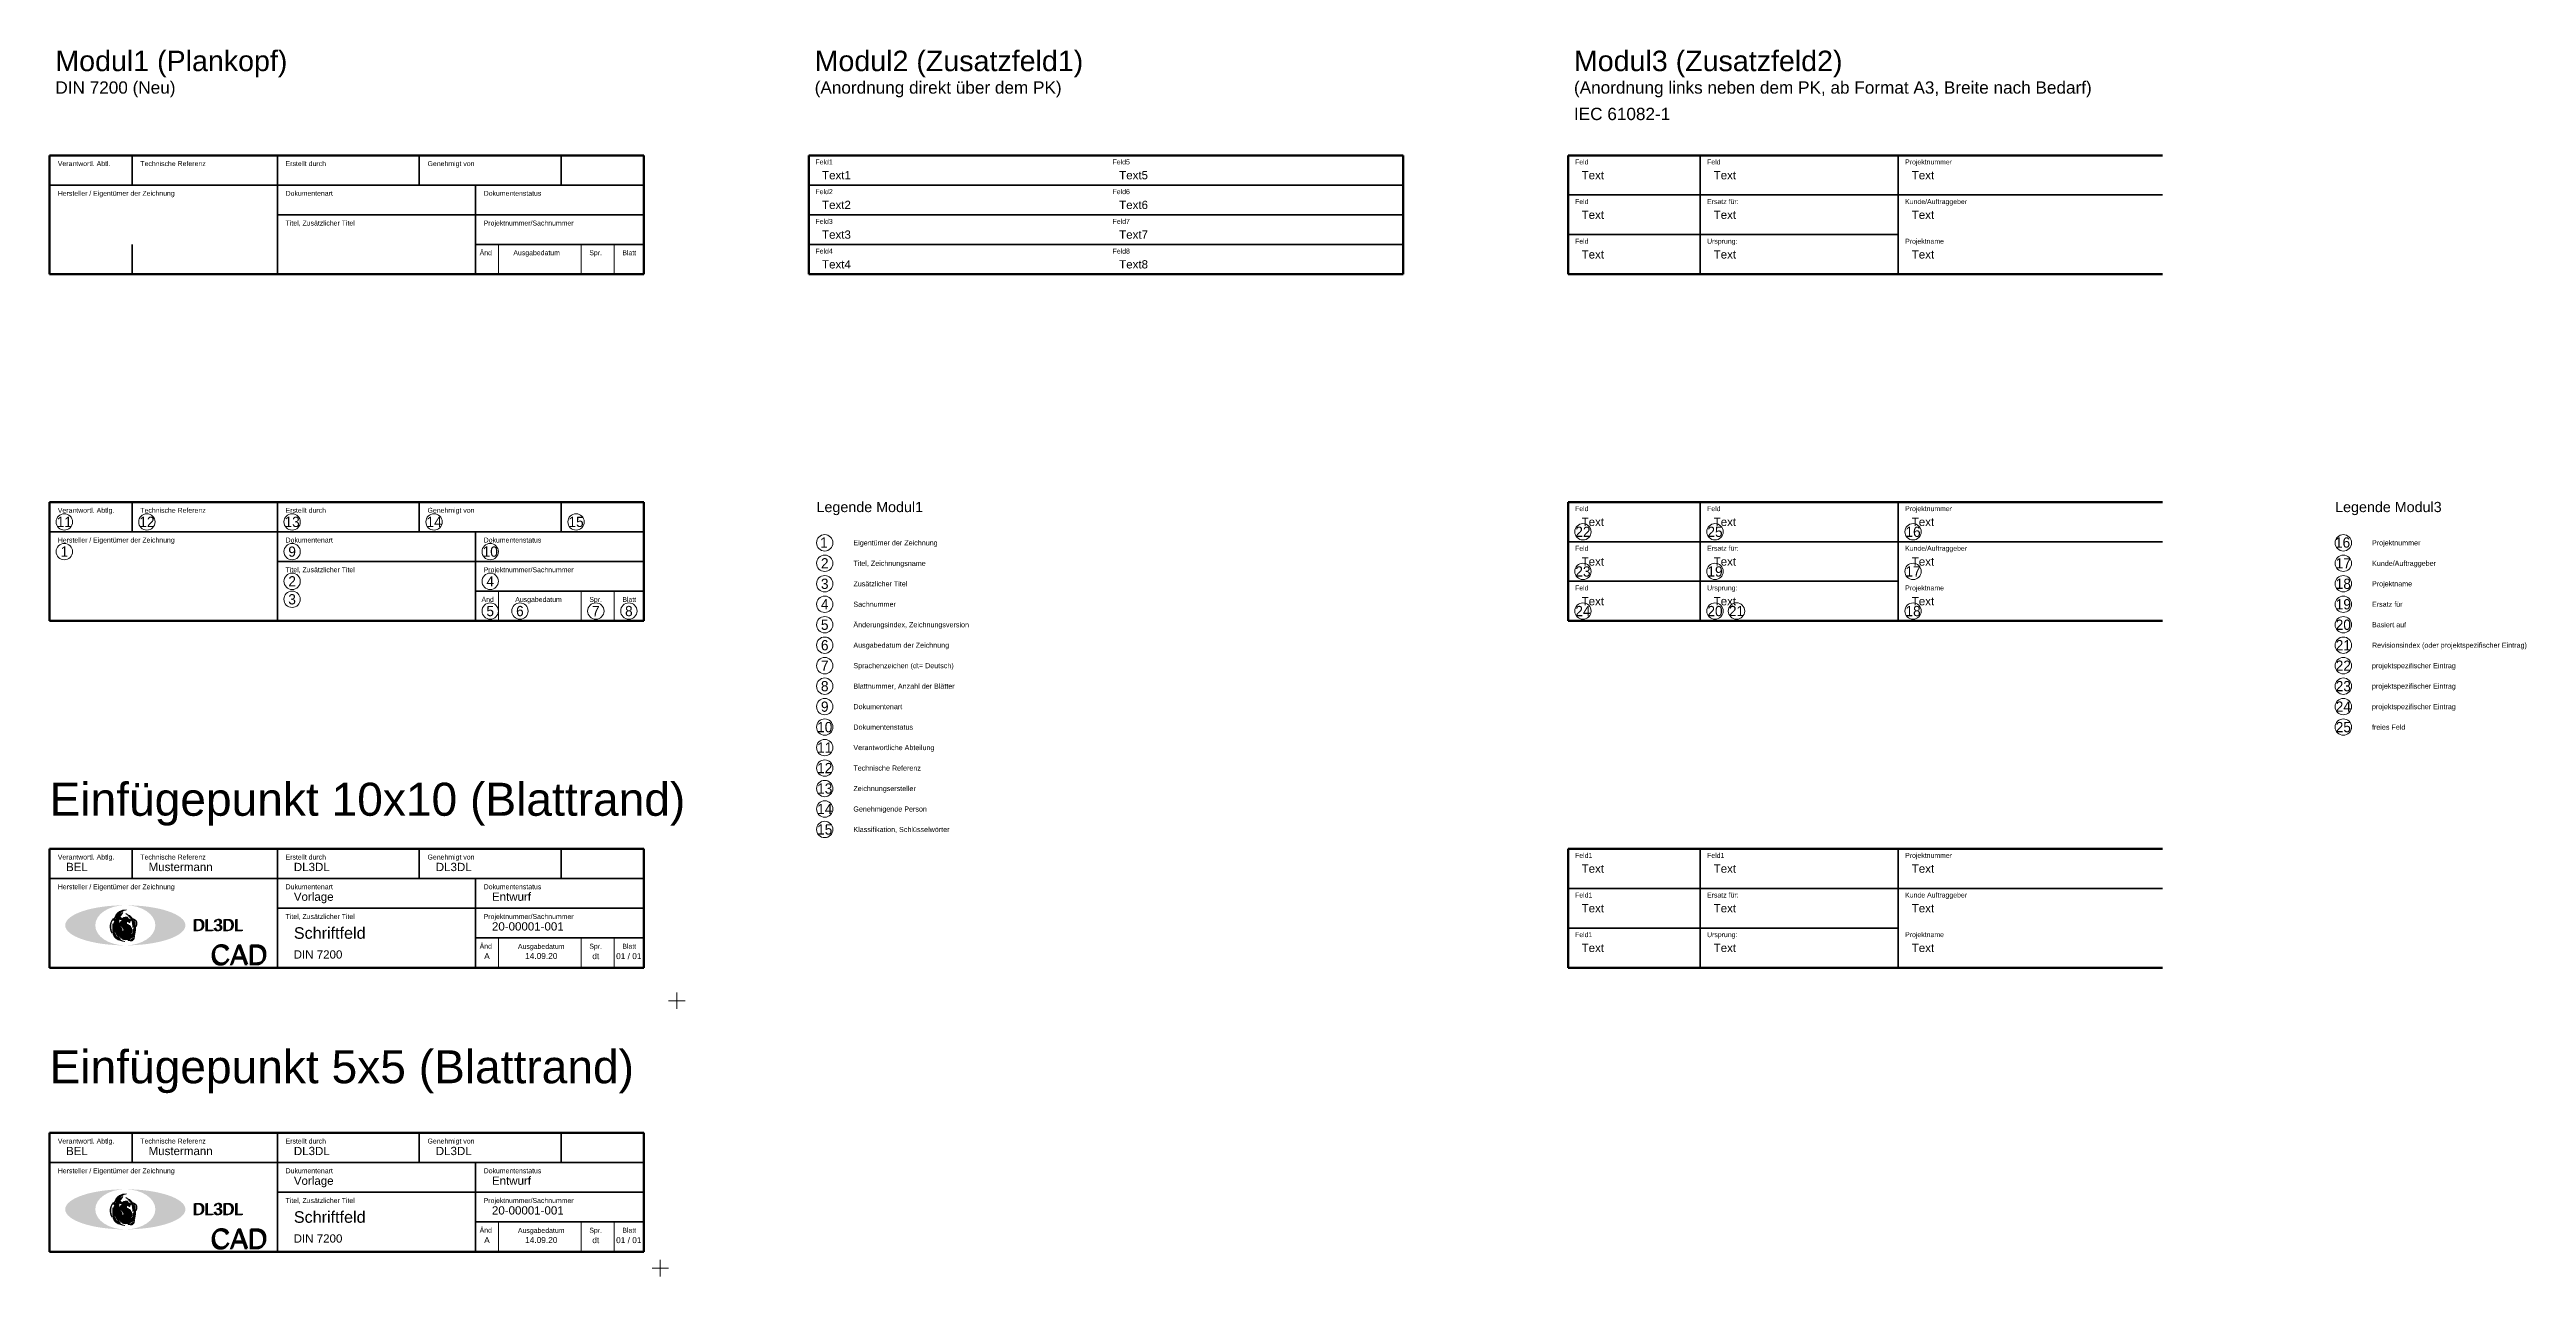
# Model space of a CAD drawing. Header units: millimetres. Extents: x 633 to 4785, y -1154 to 2521.
# Drawn here: x 2337 to 3087, y -624 to -252 of the extents above; entities that cross this region are included whole.
import ezdxf
from ezdxf.enums import TextEntityAlignment as Align

# ---------------------------------------------------------------- set-up
doc = ezdxf.new("R2010")
doc.units = ezdxf.units.MM
doc.header["$LTSCALE"] = 5
doc.linetypes.add('AUSGEZOGEN', pattern=[0])
for name, color, linetype, lineweight, true_color in [('_Einfügepunkt', 1, 'Continuous', 5, 0xff0000), ('_Legende', 7, 'Continuous', 5, 0x000000), ('_PK_0.18mm', 4, 'Continuous', 18, 0x00ffff), ('_PK_0.35mm', 4, 'Continuous', 35, 0x00ffff), ('_PK_0.70mm', 30, 'Continuous', 70, 0xff7f00), ('_PK_Text_ausgefüllt', 3, 'Continuous', 5, 0x00ff00), ('_PK_Text_Vorgabe', 1, 'Continuous', 5, 0xff0000), ('Nr_Kreis', 1, 'Continuous', 5, 0xff0000), ('pfoenix', 5, 'Continuous', 5, 0x0000ff)]:
    doc.layers.add(name, color=color, linetype=linetype, lineweight=lineweight, true_color=true_color)
for name, color, linetype, true_color in [('Logo', 5, 'Continuous', 0x0000ff), ('Logo Text', 1, 'Continuous', 0xff0000), ('Logo_a', 1, 'Continuous', 0xff0000), ('Logo_b', 30, 'Continuous', 0xff7f00), ('Logo_c', 12, 'Continuous', 0xaa0000)]:
    doc.layers.add(name, color=color, linetype=linetype, true_color=true_color)
doc.styles.add('textstyle1000', font='')
doc.styles.add('textstyle1009', font='')
doc.styles.add('textstyle1010', font='')
doc.styles.add('textstyle1013', font='')
doc.styles.add('textstyle1014', font='')
doc.styles.add('textstyle1023', font='')
doc.styles.add('textstyle1024', font='')
doc.styles.add('textstyle1033', font='')
doc.styles.add('textstyle1034', font='')
doc.styles.add('textstyle1036', font='')
doc.styles.add('textstyle1037', font='')
doc.styles.add('textstyle1046', font='')
doc.styles.add('textstyle1047', font='')
doc.styles.add('textstyle1056', font='')
doc.styles.add('textstyle1057', font='')
doc.styles.add('textstyle1066', font='')
doc.styles.add('textstyle1067', font='')
doc.styles.add('textstyle1076', font='')
doc.styles.add('textstyle1077', font='')
doc.styles.add('textstyle1086', font='')
doc.styles.add('textstyle1087', font='')
doc.styles.add('textstyle1096', font='')
doc.styles.add('textstyle1097', font='')
doc.styles.add('textstyle1098', font='')
doc.styles.add('textstyle1099', font='')
doc.styles.add('textstyle164', font='')
doc.styles.add('textstyle165', font='')
doc.styles.add('textstyle166', font='')
doc.styles.add('textstyle167', font='')
doc.styles.add('textstyle168', font='')
doc.styles.add('textstyle169', font='')
doc.styles.add('textstyle170', font='')
doc.styles.add('textstyle171', font='')
doc.styles.add('textstyle172', font='')
doc.styles.add('textstyle1723', font='')
doc.styles.add('textstyle1724', font='')
doc.styles.add('textstyle1725', font='')
doc.styles.add('textstyle1726', font='')
doc.styles.add('textstyle1727', font='')
doc.styles.add('textstyle1728', font='')
doc.styles.add('textstyle1729', font='')
doc.styles.add('textstyle173', font='')
doc.styles.add('textstyle1730', font='')
doc.styles.add('textstyle1731', font='')
doc.styles.add('textstyle1732', font='')
doc.styles.add('textstyle1733', font='')
doc.styles.add('textstyle1734', font='')
doc.styles.add('textstyle1735', font='')
doc.styles.add('textstyle1736', font='')
doc.styles.add('textstyle1737', font='')
doc.styles.add('textstyle1738', font='')
doc.styles.add('textstyle1739', font='')
doc.styles.add('textstyle174', font='')
doc.styles.add('textstyle1740', font='')
doc.styles.add('textstyle1741', font='')
doc.styles.add('textstyle1742', font='')
doc.styles.add('textstyle1743', font='')
doc.styles.add('textstyle1744', font='')
doc.styles.add('textstyle1745', font='')
doc.styles.add('textstyle1746', font='')
doc.styles.add('textstyle1747', font='')
doc.styles.add('textstyle1748', font='')
doc.styles.add('textstyle1749', font='')
doc.styles.add('textstyle175', font='')
doc.styles.add('textstyle1750', font='')
doc.styles.add('textstyle1751', font='')
doc.styles.add('textstyle1752', font='')
doc.styles.add('textstyle1753', font='')
doc.styles.add('textstyle1754', font='')
doc.styles.add('textstyle1755', font='')
doc.styles.add('textstyle1756', font='')
doc.styles.add('textstyle1757', font='')
doc.styles.add('textstyle1758', font='')
doc.styles.add('textstyle1759', font='')
doc.styles.add('textstyle176', font='')
doc.styles.add('textstyle1760', font='')
doc.styles.add('textstyle1761', font='')
doc.styles.add('textstyle1762', font='')
doc.styles.add('textstyle1763', font='')
doc.styles.add('textstyle1764', font='')
doc.styles.add('textstyle1765', font='')
doc.styles.add('textstyle1766', font='')
doc.styles.add('textstyle1767', font='')
doc.styles.add('textstyle1768', font='')
doc.styles.add('textstyle177', font='')
doc.styles.add('textstyle178', font='')
doc.styles.add('textstyle179', font='')
doc.styles.add('textstyle180', font='')
doc.styles.add('textstyle181', font='')
doc.styles.add('textstyle182', font='')
doc.styles.add('textstyle183', font='')
doc.styles.add('textstyle184', font='')
doc.styles.add('textstyle185', font='')
doc.styles.add('textstyle186', font='')
doc.styles.add('textstyle187', font='')
doc.styles.add('textstyle188', font='')
doc.styles.add('textstyle189', font='')
doc.styles.add('textstyle190', font='')
doc.styles.add('textstyle191', font='')
doc.styles.add('textstyle192', font='')
doc.styles.add('textstyle193', font='')
doc.styles.add('textstyle200', font='')
doc.styles.add('textstyle201', font='')
doc.styles.add('textstyle202', font='')
doc.styles.add('textstyle203', font='')
doc.styles.add('textstyle204', font='')
doc.styles.add('textstyle205', font='')
doc.styles.add('textstyle206', font='')
doc.styles.add('textstyle207', font='')
doc.styles.add('textstyle208', font='')
doc.styles.add('textstyle209', font='')
doc.styles.add('textstyle210', font='')
doc.styles.add('textstyle211', font='')
doc.styles.add('textstyle657', font='')
doc.styles.add('textstyle658', font='')
doc.styles.add('textstyle667', font='')
doc.styles.add('textstyle668', font='')
doc.styles.add('textstyle669', font='')
doc.styles.add('textstyle670', font='')
doc.styles.add('textstyle671', font='')
doc.styles.add('textstyle672', font='')
doc.styles.add('textstyle673', font='')
doc.styles.add('textstyle674', font='')
doc.styles.add('textstyle675', font='')
doc.styles.add('textstyle676', font='')
doc.styles.add('textstyle677', font='')
doc.styles.add('textstyle678', font='')
doc.styles.add('textstyle679', font='')
doc.styles.add('textstyle680', font='')
doc.styles.add('textstyle681', font='')
doc.styles.add('textstyle682', font='')
doc.styles.add('textstyle683', font='')
doc.styles.add('textstyle684', font='')
doc.styles.add('textstyle685', font='')
doc.styles.add('textstyle686', font='')
doc.styles.add('textstyle687', font='')
doc.styles.add('textstyle691', font='')
doc.styles.add('textstyle693', font='')
doc.styles.add('textstyle699', font='')
doc.styles.add('textstyle700', font='')
doc.styles.add('textstyle701', font='')
doc.styles.add('textstyle702', font='')
doc.styles.add('textstyle703', font='')
doc.styles.add('textstyle704', font='')
doc.styles.add('textstyle705', font='')
doc.styles.add('textstyle706', font='')
doc.styles.add('textstyle707', font='')
doc.styles.add('textstyle708', font='')
doc.styles.add('textstyle709', font='')
doc.styles.add('textstyle710', font='')
doc.styles.add('textstyle711', font='')
doc.styles.add('textstyle712', font='')
doc.styles.add('textstyle713', font='')
doc.styles.add('textstyle714', font='')
doc.styles.add('textstyle715', font='')
doc.styles.add('textstyle716', font='')
doc.styles.add('textstyle717', font='')
doc.styles.add('textstyle718', font='')
doc.styles.add('textstyle719', font='')
doc.styles.add('textstyle720', font='')
doc.styles.add('textstyle721', font='')
doc.styles.add('textstyle722', font='')
doc.styles.add('textstyle723', font='')
doc.styles.add('textstyle771', font='')
doc.styles.add('textstyle772', font='')
doc.styles.add('textstyle773', font='')
doc.styles.add('textstyle774', font='')
doc.styles.add('textstyle783', font='')
doc.styles.add('textstyle784', font='')
doc.styles.add('textstyle785', font='')
doc.styles.add('textstyle786', font='')
doc.styles.add('textstyle793', font='')
doc.styles.add('textstyle794', font='')
doc.styles.add('textstyle795', font='')
doc.styles.add('textstyle796', font='')
doc.styles.add('textstyle805', font='')
doc.styles.add('textstyle806', font='')
doc.styles.add('textstyle807', font='')
doc.styles.add('textstyle808', font='')
doc.styles.add('textstyle817', font='')
doc.styles.add('textstyle818', font='')
doc.styles.add('textstyle819', font='')
doc.styles.add('textstyle828', font='')
doc.styles.add('textstyle829', font='')
doc.styles.add('textstyle830', font='')
doc.styles.add('textstyle831', font='')
doc.styles.add('textstyle832', font='')
doc.styles.add('textstyle841', font='')
doc.styles.add('textstyle842', font='')
doc.styles.add('textstyle843', font='')
doc.styles.add('textstyle844', font='')
doc.styles.add('textstyle849', font='')
doc.styles.add('textstyle850', font='')
doc.styles.add('textstyle851', font='')
doc.styles.add('textstyle852', font='')
doc.styles.add('textstyle861', font='')
doc.styles.add('textstyle862', font='')
doc.styles.add('textstyle863', font='')
doc.styles.add('textstyle864', font='')
doc.styles.add('textstyle873', font='')
doc.styles.add('textstyle874', font='')
doc.styles.add('textstyle875', font='')
doc.styles.add('textstyle876', font='')
doc.styles.add('textstyle891', font='')
doc.styles.add('textstyle892', font='')
doc.styles.add('textstyle901', font='')
doc.styles.add('textstyle902', font='')
doc.styles.add('textstyle911', font='')
doc.styles.add('textstyle912', font='')
doc.styles.add('textstyle921', font='')
doc.styles.add('textstyle922', font='')
doc.styles.add('textstyle931', font='')
doc.styles.add('textstyle932', font='')
doc.styles.add('textstyle941', font='')
doc.styles.add('textstyle942', font='')
doc.styles.add('textstyle943', font='')
doc.styles.add('textstyle944', font='')
doc.styles.add('textstyle945', font='')
doc.styles.add('textstyle946', font='')
doc.styles.add('textstyle947', font='')
doc.styles.add('textstyle948', font='')
doc.styles.add('textstyle955', font='')
doc.styles.add('textstyle956', font='')
doc.styles.add('textstyle957', font='')
doc.styles.add('textstyle958', font='')
doc.styles.add('textstyle959', font='')
doc.styles.add('textstyle960', font='')
doc.styles.add('textstyle961', font='')
doc.styles.add('textstyle962', font='')
doc.styles.add('textstyle963', font='')
doc.styles.add('textstyle964', font='')
doc.styles.add('textstyle965', font='')
doc.styles.add('textstyle966', font='')
doc.styles.add('textstyle975', font='')
doc.styles.add('textstyle976', font='')
doc.styles.add('textstyle977', font='')
doc.styles.add('textstyle978', font='')
doc.styles.add('textstyle979', font='')
doc.styles.add('textstyle988', font='')
doc.styles.add('textstyle989', font='')
doc.styles.add('textstyle990', font='')
doc.styles.add('textstyle999', font='')
doc.styles.get('textstyle1000').set_extended_font_data('Arial')
doc.styles.get('textstyle1009').set_extended_font_data('Arial')
doc.styles.get('textstyle1010').set_extended_font_data('Arial')
doc.styles.get('textstyle1013').set_extended_font_data('URW Chancery L')
doc.styles.get('textstyle1014').set_extended_font_data('URW Chancery L')
doc.styles.get('textstyle1023').set_extended_font_data('URW Chancery L')
doc.styles.get('textstyle1024').set_extended_font_data('URW Chancery L')
doc.styles.get('textstyle1033').set_extended_font_data('URW Chancery L')
doc.styles.get('textstyle1034').set_extended_font_data('URW Chancery L')
doc.styles.get('textstyle1036').set_extended_font_data('Arial')
doc.styles.get('textstyle1037').set_extended_font_data('Arial')
doc.styles.get('textstyle1046').set_extended_font_data('Arial')
doc.styles.get('textstyle1047').set_extended_font_data('Arial')
doc.styles.get('textstyle1056').set_extended_font_data('Arial')
doc.styles.get('textstyle1057').set_extended_font_data('Arial')
doc.styles.get('textstyle1066').set_extended_font_data('Arial')
doc.styles.get('textstyle1067').set_extended_font_data('Arial')
doc.styles.get('textstyle1076').set_extended_font_data('Arial')
doc.styles.get('textstyle1077').set_extended_font_data('Arial')
doc.styles.get('textstyle1086').set_extended_font_data('Arial')
doc.styles.get('textstyle1087').set_extended_font_data('Arial')
doc.styles.get('textstyle1096').set_extended_font_data('Arial')
doc.styles.get('textstyle1097').set_extended_font_data('Arial')
doc.styles.get('textstyle1098').set_extended_font_data('Arial')
doc.styles.get('textstyle1099').set_extended_font_data('Arial')
doc.styles.get('textstyle164').set_extended_font_data('Arial')
doc.styles.get('textstyle165').set_extended_font_data('Arial')
doc.styles.get('textstyle166').set_extended_font_data('Arial')
doc.styles.get('textstyle167').set_extended_font_data('Arial')
doc.styles.get('textstyle168').set_extended_font_data('Arial')
doc.styles.get('textstyle169').set_extended_font_data('Arial')
doc.styles.get('textstyle170').set_extended_font_data('Arial')
doc.styles.get('textstyle171').set_extended_font_data('Arial')
doc.styles.get('textstyle172').set_extended_font_data('Arial')
doc.styles.get('textstyle1723').set_extended_font_data('TGL 31034-1')
doc.styles.get('textstyle1724').set_extended_font_data('TGL 31034-1')
doc.styles.get('textstyle1725').set_extended_font_data('TGL 31034-1')
doc.styles.get('textstyle1726').set_extended_font_data('TGL 31034-1')
doc.styles.get('textstyle1727').set_extended_font_data('TGL 31034-1')
doc.styles.get('textstyle1728').set_extended_font_data('TGL 31034-1')
doc.styles.get('textstyle1729').set_extended_font_data('TGL 31034-1')
doc.styles.get('textstyle173').set_extended_font_data('Arial')
doc.styles.get('textstyle1730').set_extended_font_data('TGL 31034-1')
doc.styles.get('textstyle1731').set_extended_font_data('TGL 31034-1')
doc.styles.get('textstyle1732').set_extended_font_data('Arial')
doc.styles.get('textstyle1733').set_extended_font_data('Arial')
doc.styles.get('textstyle1734').set_extended_font_data('Arial')
doc.styles.get('textstyle1735').set_extended_font_data('Arial')
doc.styles.get('textstyle1736').set_extended_font_data('TGL 31034-1')
doc.styles.get('textstyle1737').set_extended_font_data('TGL 31034-1')
doc.styles.get('textstyle1738').set_extended_font_data('Arial')
doc.styles.get('textstyle1739').set_extended_font_data('TGL 31034-1')
doc.styles.get('textstyle174').set_extended_font_data('Arial')
doc.styles.get('textstyle1740').set_extended_font_data('TGL 31034-1')
doc.styles.get('textstyle1741').set_extended_font_data('TGL 31034-1')
doc.styles.get('textstyle1742').set_extended_font_data('TGL 31034-1')
doc.styles.get('textstyle1743').set_extended_font_data('TGL 31034-1')
doc.styles.get('textstyle1744').set_extended_font_data('Arial')
doc.styles.get('textstyle1745').set_extended_font_data('Arial')
doc.styles.get('textstyle1746').set_extended_font_data('Arial')
doc.styles.get('textstyle1747').set_extended_font_data('Arial')
doc.styles.get('textstyle1748').set_extended_font_data('Arial')
doc.styles.get('textstyle1749').set_extended_font_data('Arial')
doc.styles.get('textstyle175').set_extended_font_data('Arial')
doc.styles.get('textstyle1750').set_extended_font_data('Arial')
doc.styles.get('textstyle1751').set_extended_font_data('Arial')
doc.styles.get('textstyle1752').set_extended_font_data('Arial')
doc.styles.get('textstyle1753').set_extended_font_data('Arial')
doc.styles.get('textstyle1754').set_extended_font_data('Arial')
doc.styles.get('textstyle1755').set_extended_font_data('Arial')
doc.styles.get('textstyle1756').set_extended_font_data('Arial')
doc.styles.get('textstyle1757').set_extended_font_data('Arial')
doc.styles.get('textstyle1758').set_extended_font_data('Arial')
doc.styles.get('textstyle1759').set_extended_font_data('Arial')
doc.styles.get('textstyle176').set_extended_font_data('Arial')
doc.styles.get('textstyle1760').set_extended_font_data('Arial')
doc.styles.get('textstyle1761').set_extended_font_data('Arial')
doc.styles.get('textstyle1762').set_extended_font_data('Arial')
doc.styles.get('textstyle1763').set_extended_font_data('Arial')
doc.styles.get('textstyle1764').set_extended_font_data('Arial')
doc.styles.get('textstyle1765').set_extended_font_data('Arial')
doc.styles.get('textstyle1766').set_extended_font_data('Arial')
doc.styles.get('textstyle1767').set_extended_font_data('Arial')
doc.styles.get('textstyle1768').set_extended_font_data('Arial')
doc.styles.get('textstyle177').set_extended_font_data('Arial')
doc.styles.get('textstyle178').set_extended_font_data('Arial')
doc.styles.get('textstyle179').set_extended_font_data('Arial')
doc.styles.get('textstyle180').set_extended_font_data('Arial')
doc.styles.get('textstyle181').set_extended_font_data('Arial')
doc.styles.get('textstyle182').set_extended_font_data('Arial')
doc.styles.get('textstyle183').set_extended_font_data('Arial')
doc.styles.get('textstyle184').set_extended_font_data('Arial')
doc.styles.get('textstyle185').set_extended_font_data('Arial')
doc.styles.get('textstyle186').set_extended_font_data('Arial')
doc.styles.get('textstyle187').set_extended_font_data('Arial')
doc.styles.get('textstyle188').set_extended_font_data('Arial')
doc.styles.get('textstyle189').set_extended_font_data('Arial')
doc.styles.get('textstyle190').set_extended_font_data('TGL 31034-1')
doc.styles.get('textstyle191').set_extended_font_data('TGL 31034-1')
doc.styles.get('textstyle192').set_extended_font_data('TGL 31034-1')
doc.styles.get('textstyle193').set_extended_font_data('TGL 31034-1')
doc.styles.get('textstyle200').set_extended_font_data('Arial')
doc.styles.get('textstyle201').set_extended_font_data('Arial')
doc.styles.get('textstyle202').set_extended_font_data('Arial')
doc.styles.get('textstyle203').set_extended_font_data('Arial')
doc.styles.get('textstyle204').set_extended_font_data('Arial')
doc.styles.get('textstyle205').set_extended_font_data('Arial')
doc.styles.get('textstyle206').set_extended_font_data('Arial')
doc.styles.get('textstyle207').set_extended_font_data('Arial')
doc.styles.get('textstyle208').set_extended_font_data('Arial')
doc.styles.get('textstyle209').set_extended_font_data('Arial')
doc.styles.get('textstyle210').set_extended_font_data('Arial')
doc.styles.get('textstyle211').set_extended_font_data('Arial')
doc.styles.get('textstyle657').set_extended_font_data('URW Chancery L')
doc.styles.get('textstyle658').set_extended_font_data('URW Chancery L')
doc.styles.get('textstyle667').set_extended_font_data('TGL 31034-1')
doc.styles.get('textstyle668').set_extended_font_data('TGL 31034-1')
doc.styles.get('textstyle669').set_extended_font_data('TGL 31034-1')
doc.styles.get('textstyle670').set_extended_font_data('TGL 31034-1')
doc.styles.get('textstyle671').set_extended_font_data('TGL 31034-1')
doc.styles.get('textstyle672').set_extended_font_data('TGL 31034-1')
doc.styles.get('textstyle673').set_extended_font_data('Arial')
doc.styles.get('textstyle674').set_extended_font_data('Arial')
doc.styles.get('textstyle675').set_extended_font_data('Arial')
doc.styles.get('textstyle676').set_extended_font_data('Arial')
doc.styles.get('textstyle677').set_extended_font_data('Arial')
doc.styles.get('textstyle678').set_extended_font_data('Arial')
doc.styles.get('textstyle679').set_extended_font_data('Arial')
doc.styles.get('textstyle680').set_extended_font_data('Arial')
doc.styles.get('textstyle681').set_extended_font_data('Arial')
doc.styles.get('textstyle682').set_extended_font_data('Arial')
doc.styles.get('textstyle683').set_extended_font_data('Arial')
doc.styles.get('textstyle684').set_extended_font_data('Arial')
doc.styles.get('textstyle685').set_extended_font_data('Arial')
doc.styles.get('textstyle686').set_extended_font_data('Arial')
doc.styles.get('textstyle687').set_extended_font_data('Arial')
doc.styles.get('textstyle691').set_extended_font_data('Arial')
doc.styles.get('textstyle693').set_extended_font_data('Arial')
doc.styles.get('textstyle699').set_extended_font_data('Arial')
doc.styles.get('textstyle700').set_extended_font_data('TGL 31034-1')
doc.styles.get('textstyle701').set_extended_font_data('TGL 31034-1')
doc.styles.get('textstyle702').set_extended_font_data('TGL 31034-1')
doc.styles.get('textstyle703').set_extended_font_data('TGL 31034-1')
doc.styles.get('textstyle704').set_extended_font_data('TGL 31034-1')
doc.styles.get('textstyle705').set_extended_font_data('TGL 31034-1')
doc.styles.get('textstyle706').set_extended_font_data('TGL 31034-1')
doc.styles.get('textstyle707').set_extended_font_data('TGL 31034-1')
doc.styles.get('textstyle708').set_extended_font_data('TGL 31034-1')
doc.styles.get('textstyle709').set_extended_font_data('TGL 31034-1')
doc.styles.get('textstyle710').set_extended_font_data('TGL 31034-1')
doc.styles.get('textstyle711').set_extended_font_data('TGL 31034-1')
doc.styles.get('textstyle712').set_extended_font_data('TGL 31034-1')
doc.styles.get('textstyle713').set_extended_font_data('TGL 31034-1')
doc.styles.get('textstyle714').set_extended_font_data('TGL 31034-1')
doc.styles.get('textstyle715').set_extended_font_data('TGL 31034-1')
doc.styles.get('textstyle716').set_extended_font_data('TGL 31034-1')
doc.styles.get('textstyle717').set_extended_font_data('TGL 31034-1')
doc.styles.get('textstyle718').set_extended_font_data('TGL 31034-1')
doc.styles.get('textstyle719').set_extended_font_data('TGL 31034-1')
doc.styles.get('textstyle720').set_extended_font_data('TGL 31034-1')
doc.styles.get('textstyle721').set_extended_font_data('TGL 31034-1')
doc.styles.get('textstyle722').set_extended_font_data('TGL 31034-1')
doc.styles.get('textstyle723').set_extended_font_data('TGL 31034-1')
doc.styles.get('textstyle771').set_extended_font_data('Arial')
doc.styles.get('textstyle772').set_extended_font_data('Arial')
doc.styles.get('textstyle773').set_extended_font_data('Arial')
doc.styles.get('textstyle774').set_extended_font_data('Arial')
doc.styles.get('textstyle783').set_extended_font_data('Arial')
doc.styles.get('textstyle784').set_extended_font_data('Arial')
doc.styles.get('textstyle785').set_extended_font_data('Arial')
doc.styles.get('textstyle786').set_extended_font_data('Arial')
doc.styles.get('textstyle793').set_extended_font_data('Arial')
doc.styles.get('textstyle794').set_extended_font_data('Arial')
doc.styles.get('textstyle795').set_extended_font_data('Arial')
doc.styles.get('textstyle796').set_extended_font_data('Arial')
doc.styles.get('textstyle805').set_extended_font_data('Arial')
doc.styles.get('textstyle806').set_extended_font_data('Arial')
doc.styles.get('textstyle807').set_extended_font_data('Arial')
doc.styles.get('textstyle808').set_extended_font_data('Arial')
doc.styles.get('textstyle817').set_extended_font_data('Arial')
doc.styles.get('textstyle818').set_extended_font_data('Arial')
doc.styles.get('textstyle819').set_extended_font_data('Arial')
doc.styles.get('textstyle828').set_extended_font_data('Arial')
doc.styles.get('textstyle829').set_extended_font_data('Arial')
doc.styles.get('textstyle830').set_extended_font_data('Arial')
doc.styles.get('textstyle831').set_extended_font_data('Arial')
doc.styles.get('textstyle832').set_extended_font_data('Arial')
doc.styles.get('textstyle841').set_extended_font_data('Arial')
doc.styles.get('textstyle842').set_extended_font_data('Arial')
doc.styles.get('textstyle843').set_extended_font_data('Arial')
doc.styles.get('textstyle844').set_extended_font_data('Arial')
doc.styles.get('textstyle849').set_extended_font_data('Arial')
doc.styles.get('textstyle850').set_extended_font_data('Arial')
doc.styles.get('textstyle851').set_extended_font_data('Arial')
doc.styles.get('textstyle852').set_extended_font_data('Arial')
doc.styles.get('textstyle861').set_extended_font_data('Arial')
doc.styles.get('textstyle862').set_extended_font_data('Arial')
doc.styles.get('textstyle863').set_extended_font_data('Arial')
doc.styles.get('textstyle864').set_extended_font_data('Arial')
doc.styles.get('textstyle873').set_extended_font_data('Arial')
doc.styles.get('textstyle874').set_extended_font_data('Arial')
doc.styles.get('textstyle875').set_extended_font_data('Arial')
doc.styles.get('textstyle876').set_extended_font_data('Arial')
doc.styles.get('textstyle891').set_extended_font_data('Arial')
doc.styles.get('textstyle892').set_extended_font_data('Arial')
doc.styles.get('textstyle901').set_extended_font_data('Arial')
doc.styles.get('textstyle902').set_extended_font_data('Arial')
doc.styles.get('textstyle911').set_extended_font_data('Arial')
doc.styles.get('textstyle912').set_extended_font_data('Arial')
doc.styles.get('textstyle921').set_extended_font_data('Arial')
doc.styles.get('textstyle922').set_extended_font_data('Arial')
doc.styles.get('textstyle931').set_extended_font_data('Arial')
doc.styles.get('textstyle932').set_extended_font_data('Arial')
doc.styles.get('textstyle941').set_extended_font_data('Arial')
doc.styles.get('textstyle942').set_extended_font_data('Arial')
doc.styles.get('textstyle943').set_extended_font_data('Arial')
doc.styles.get('textstyle944').set_extended_font_data('Arial')
doc.styles.get('textstyle945').set_extended_font_data('Arial')
doc.styles.get('textstyle946').set_extended_font_data('Arial')
doc.styles.get('textstyle947').set_extended_font_data('Arial')
doc.styles.get('textstyle948').set_extended_font_data('Arial')
doc.styles.get('textstyle955').set_extended_font_data('Arial')
doc.styles.get('textstyle956').set_extended_font_data('Arial')
doc.styles.get('textstyle957').set_extended_font_data('Arial')
doc.styles.get('textstyle958').set_extended_font_data('Arial')
doc.styles.get('textstyle959').set_extended_font_data('Arial')
doc.styles.get('textstyle960').set_extended_font_data('Arial')
doc.styles.get('textstyle961').set_extended_font_data('Arial')
doc.styles.get('textstyle962').set_extended_font_data('Arial')
doc.styles.get('textstyle963').set_extended_font_data('Arial')
doc.styles.get('textstyle964').set_extended_font_data('Arial')
doc.styles.get('textstyle965').set_extended_font_data('Arial')
doc.styles.get('textstyle966').set_extended_font_data('Arial')
doc.styles.get('textstyle975').set_extended_font_data('Arial')
doc.styles.get('textstyle976').set_extended_font_data('Arial')
doc.styles.get('textstyle977').set_extended_font_data('Arial')
doc.styles.get('textstyle978').set_extended_font_data('Arial')
doc.styles.get('textstyle979').set_extended_font_data('Arial')
doc.styles.get('textstyle988').set_extended_font_data('Arial')
doc.styles.get('textstyle989').set_extended_font_data('Arial')
doc.styles.get('textstyle990').set_extended_font_data('Arial')
doc.styles.get('textstyle999').set_extended_font_data('Arial')

msp = doc.modelspace()

# ---------------------------------------------------------------- texts
at = {"layer": '_Legende'}
for s, style, p in [('Legende Modul1', 'textstyle699', (2569.36, -389.3)), ('Legende Modul3', 'textstyle189', (3029.36, -389.3))]:
    msp.add_text(s, height=3.1, dxfattribs=dict(at, style=style)).set_placement(p, align=Align.TOP_LEFT)
for s, style, p in [('Eigentümer der Zeichnung', 'textstyle673', (2580.52, -401.7)), ('Projektnummer', 'textstyle1744', (3040.52, -401.7)), ('Titel, Zeichnungsname', 'textstyle674', (2580.52, -407.9)), ('Kunde/Auftraggeber', 'textstyle1745', (3040.52, -407.9)), ('Zusätzlicher Titel', 'textstyle675', (2580.52, -414.1)), ('Sachnummer', 'textstyle676', (2580.52, -420.3)), ('Projektname', 'textstyle1746', (3040.52, -414.1)), ('Ersatz für', 'textstyle1747', (3040.52, -420.3)), ('Änderungsindex, Zeichnungsversion', 'textstyle677', (2580.52, -426.5)), ('Basiert auf', 'textstyle1748', (3040.52, -426.5)), ('Ausgabedatum der Zeichnung', 'textstyle678', (2580.52, -432.7)), ('Revisionsindex (oder projektspezifischer Eintrag)', 'textstyle1749', (3040.52, -432.7)), ('Sprachenzeichen (dt= Deutsch)', 'textstyle679', (2580.52, -438.9)), ('projektspezifischer Eintrag', 'textstyle1750', (3040.52, -438.9)), ('Blattnummer, Anzahl der Blätter', 'textstyle680', (2580.52, -445.1)), ('projektspezifischer Eintrag', 'textstyle1732', (3040.52, -445.1)), ('Dokumentenart', 'textstyle681', (2580.52, -451.3)), ('Dokumentenstatus', 'textstyle682', (2580.52, -457.5)), ('freies Feld', 'textstyle1738', (3040.52, -457.5)), ('projektspezifischer Eintrag', 'textstyle1733', (3040.52, -451.3)), ('Verantwortliche Abteilung', 'textstyle683', (2580.52, -463.7)), ('Technische Referenz', 'textstyle684', (2580.52, -469.9)), ('Zeichnungsersteller', 'textstyle685', (2580.52, -476.1)), ('Genehmigende Person', 'textstyle686', (2580.52, -482.3)), ('Klassifikation, Schlüsselwörter', 'textstyle687', (2580.52, -488.5))]:
    msp.add_text(s, height=1.55, dxfattribs=dict(at, style=style)).set_placement(p, align=Align.MIDDLE_LEFT)
at = {"layer": '_Legende', "attachment_point": 1}
for s, insert, char_height, style in [('Modul1 (Plankopf)', (2338.79, -252.67), 6.2, 'textstyle1096'), ('Modul2 (Zusatzfeld1)', (2568.79, -252.67), 6.2, 'textstyle1097'), ('Modul3 (Zusatzfeld2)', (2798.79, -252.67), 6.2, 'textstyle200'), ('DIN 7200 (Neu)', (2338.79, -261.97), 3.72, 'textstyle1098'), ('(Anordnung direkt über dem PK)', (2568.79, -261.97), 3.72, 'textstyle1099'), ('(Anordnung links neben dem PK, ab Format A3, Breite nach Bedarf)', (2798.79, -261.97), 3.72, 'textstyle201'), ('IEC 61082-1', (2798.79, -269.97), 3.72, 'textstyle202'), ('Einfügepunkt 10x10 (Blattrand)', (2337.03, -474.35), 10, 'textstyle691'), ('Einfügepunkt 5x5 (Blattrand)', (2337.03, -555.35), 10, 'textstyle693')]:
    msp.add_mtext(s, dxfattribs=dict(at, insert=insert, char_height=char_height, style=style))
at = {"layer": '_PK_Text_ausgefüllt', "linetype": 'AUSGEZOGEN', "lineweight": 5}
for s, height, style, p in [('Text1', 2.5, 'textstyle941', (2571.03, -290.37)), ('Text5', 2.5, 'textstyle945', (2661.03, -290.37)), ('Text', 2.5, 'textstyle204', (2801.11, -290.37)), ('Text', 2.5, 'textstyle164', (2841.11, -290.37)), ('Text', 2.5, 'textstyle170', (2901.11, -290.37)), ('Text2', 2.5, 'textstyle942', (2571.03, -299.37)), ('Text6', 2.5, 'textstyle946', (2661.03, -299.37)), ('Text3', 2.5, 'textstyle943', (2571.03, -308.37)), ('Text7', 2.5, 'textstyle947', (2661.03, -308.37)), ('Text', 2.5, 'textstyle206', (2801.11, -302.37)), ('Text', 2.5, 'textstyle165', (2841.11, -302.37)), ('Text', 2.5, 'textstyle171', (2901.11, -302.37)), ('Text', 2.5, 'textstyle208', (2801.11, -314.37)), ('Text', 2.5, 'textstyle166', (2841.11, -314.37)), ('Text', 2.5, 'textstyle172', (2901.11, -314.37)), ('Text4', 2.5, 'textstyle944', (2571.03, -317.37)), ('Text8', 2.5, 'textstyle948', (2661.03, -317.37)), ('Text', 2.5, 'textstyle181', (2801.11, -395.36)), ('Text', 2.5, 'textstyle1735', (2841.11, -395.36)), ('Text', 2.5, 'textstyle186', (2901.11, -395.36)), ('Text', 2.5, 'textstyle182', (2801.11, -407.36)), ('Text', 2.5, 'textstyle184', (2841.11, -407.36)), ('Text', 2.5, 'textstyle187', (2901.11, -407.36)), ('Text', 2.5, 'textstyle183', (2801.11, -419.36)), ('Text', 2.5, 'textstyle185', (2841.11, -419.36)), ('Text', 2.5, 'textstyle188', (2901.11, -419.36)), ('BEL', 2.5, 'textstyle1056', (2342.03, -499.85)), ('Mustermann', 2.5, 'textstyle1066', (2367.03, -499.85)), ('DL3DL', 2.5, 'textstyle1036', (2411.03, -499.85)), ('DL3DL', 2.5, 'textstyle1046', (2454.03, -499.85)), ('Text', 2.5, 'textstyle1760', (2801.11, -500.35)), ('Text', 2.5, 'textstyle1763', (2841.11, -500.35)), ('Text', 2.5, 'textstyle1766', (2901.11, -500.35)), ('Vorlage', 2.5, 'textstyle1086', (2411.03, -508.85)), ('Entwurf', 2.5, 'textstyle1076', (2471.03, -508.85)), ('20-00001-001', 2.5, 'textstyle911', (2471.03, -517.85)), ('Text', 2.5, 'textstyle1761', (2801.11, -512.35)), ('Text', 2.5, 'textstyle1764', (2841.11, -512.35)), ('Text', 2.5, 'textstyle1767', (2901.11, -512.35)), ('Schriftfeld', 3.5, 'textstyle921', (2411.03, -519.85)), ('DIN 7200', 2.5, 'textstyle931', (2410.98, -526.35)), ('Text', 2.5, 'textstyle1762', (2801.11, -524.35)), ('Text', 2.5, 'textstyle1765', (2841.11, -524.35)), ('Text', 2.5, 'textstyle1768', (2901.11, -524.35)), ('BEL', 2.5, 'textstyle1057', (2342.03, -585.85)), ('Mustermann', 2.5, 'textstyle1067', (2367.03, -585.85)), ('DL3DL', 2.5, 'textstyle1037', (2411.03, -585.85)), ('DL3DL', 2.5, 'textstyle1047', (2454.03, -585.85)), ('Vorlage', 2.5, 'textstyle1087', (2411.03, -594.85)), ('Entwurf', 2.5, 'textstyle1077', (2471.03, -594.85)), ('Schriftfeld', 3.5, 'textstyle922', (2411.03, -605.85)), ('20-00001-001', 2.5, 'textstyle912', (2471.03, -603.85)), ('DIN 7200', 2.5, 'textstyle932', (2410.98, -612.35))]:
    msp.add_text(s, height=height, dxfattribs=dict(at, style=style)).set_placement(p, align=Align.MIDDLE_LEFT)
for s, style, p in [('A', 'textstyle901', (2469.53, -526.83)), ('14.09.20', 'textstyle891', (2485.98, -526.81)), ('dt', 'textstyle1009', (2502.49, -526.86)), ('01 / 01', 'textstyle999', (2512.49, -526.86)), ('A', 'textstyle902', (2469.53, -612.83)), ('14.09.20', 'textstyle892', (2485.98, -612.81)), ('dt', 'textstyle1010', (2502.49, -612.86)), ('01 / 01', 'textstyle1000', (2512.49, -612.86))]:
    msp.add_text(s, height=1.8, dxfattribs=dict(at, style=style)).set_placement(p, align=Align.MIDDLE_CENTER)
at = {"layer": '_PK_Text_Vorgabe', "linetype": 'AUSGEZOGEN', "lineweight": 5}
for s, style, p in [('Verantwortl. Abtl.', 'textstyle975', (2339.53, -286.87)), ('Technische Referenz', 'textstyle976', (2364.53, -286.87)), ('Erstellt durch', 'textstyle963', (2408.53, -286.87)), ('Genehmigt von', 'textstyle817', (2451.53, -286.87)), ('Feld1', 'textstyle955', (2569.03, -286.37)), ('Feld5', 'textstyle959', (2659.03, -286.37)), ('Feld', 'textstyle203', (2799.11, -286.37)), ('Feld', 'textstyle209', (2839.11, -286.37)), ('Projektnummer', 'textstyle167', (2899.11, -286.37)), ('Hersteller / Eigentümer der Zeichnung', 'textstyle829', (2339.53, -295.87)), ('Dokumentenart', 'textstyle841', (2408.53, -295.87)), ('Dokumentenstatus', 'textstyle805', (2468.53, -295.87)), ('Feld2', 'textstyle956', (2569.03, -295.37)), ('Feld6', 'textstyle960', (2659.03, -295.37)), ('Feld', 'textstyle205', (2799.11, -298.37)), ('Ersatz für:', 'textstyle210', (2839.11, -298.37)), ('Kunde/Auftraggeber', 'textstyle168', (2899.11, -298.37)), ('Titel, Zusätzlicher Titel', 'textstyle793', (2408.53, -304.87)), ('Projektnummer/Sachnummer', 'textstyle873', (2468.53, -304.87)), ('Feld3', 'textstyle957', (2569.03, -304.37)), ('Feld7', 'textstyle961', (2659.03, -304.37)), ('Änd', 'textstyle861', (2467.31, -313.85)), ('Ausgabedatum', 'textstyle849', (2477.53, -313.87)), ('Spr.', 'textstyle783', (2500.53, -313.87)), ('Blatt', 'textstyle771', (2510.53, -313.87)), ('Feld4', 'textstyle958', (2569.03, -313.37)), ('Feld8', 'textstyle962', (2659.03, -313.37)), ('Feld', 'textstyle207', (2799.11, -310.37)), ('Ursprung:', 'textstyle211', (2839.11, -310.37)), ('Projektname', 'textstyle169', (2899.11, -310.37)), ('Verantwortl. Abtlg.', 'textstyle988', (2339.53, -391.86)), ('Technische Referenz', 'textstyle977', (2364.53, -391.86)), ('Erstellt durch', 'textstyle964', (2408.53, -391.86)), ('Genehmigt von', 'textstyle828', (2451.53, -391.86)), ('Feld', 'textstyle173', (2799.11, -391.36)), ('Feld', 'textstyle1734', (2839.11, -391.36)), ('Projektnummer', 'textstyle178', (2899.11, -391.36)), ('Hersteller / Eigentümer der Zeichnung', 'textstyle830', (2339.53, -400.86)), ('Dokumentenart', 'textstyle842', (2408.53, -400.86)), ('Dokumentenstatus', 'textstyle806', (2468.53, -400.86)), ('Feld', 'textstyle174', (2799.11, -403.36)), ('Ersatz für:', 'textstyle176', (2839.11, -403.36)), ('Kunde/Auftraggeber', 'textstyle179', (2899.11, -403.36)), ('Titel, Zusätzlicher Titel', 'textstyle794', (2408.53, -409.86)), ('Projektnummer/Sachnummer', 'textstyle874', (2468.53, -409.86)), ('Änd', 'textstyle862', (2467.88, -418.83)), ('Ausgabedatum', 'textstyle850', (2478.09, -418.85)), ('Spr.', 'textstyle784', (2500.53, -418.86)), ('Blatt', 'textstyle772', (2510.53, -418.86)), ('Feld', 'textstyle175', (2799.11, -415.36)), ('Ursprung:', 'textstyle177', (2839.11, -415.36)), ('Projektname', 'textstyle180', (2899.11, -415.36)), ('Verantwortl. Abtlg.', 'textstyle989', (2339.53, -496.85)), ('Technische Referenz', 'textstyle978', (2364.53, -496.85)), ('Erstellt durch', 'textstyle965', (2408.53, -496.85)), ('Genehmigt von', 'textstyle818', (2451.53, -496.85)), ('Feld1', 'textstyle1751', (2799.11, -496.35)), ('Feld1', 'textstyle1754', (2839.11, -496.35)), ('Projektnummer', 'textstyle1757', (2899.11, -496.35)), ('Hersteller / Eigentümer der Zeichnung', 'textstyle831', (2339.53, -505.85)), ('Dukumentenart', 'textstyle843', (2408.53, -505.85)), ('Dokumentenstatus', 'textstyle807', (2468.53, -505.85)), ('Feld1', 'textstyle1752', (2799.11, -508.35)), ('Ersatz für:', 'textstyle1755', (2839.11, -508.35)), ('Kunde Auftraggeber', 'textstyle1758', (2899.11, -508.35)), ('Titel, Zusätzlicher Titel', 'textstyle795', (2408.53, -514.85)), ('Projektnummer/Sachnummer', 'textstyle875', (2468.53, -514.85)), ('Änd', 'textstyle863', (2467.31, -523.83)), ('Ausgabedatum', 'textstyle851', (2478.91, -523.91)), ('Spr.', 'textstyle785', (2500.53, -523.85)), ('Blatt', 'textstyle773', (2510.53, -523.85)), ('Feld1', 'textstyle1753', (2799.11, -520.35)), ('Ursprung:', 'textstyle1756', (2839.11, -520.35)), ('Projektname', 'textstyle1759', (2899.11, -520.35)), ('Verantwortl. Abtlg.', 'textstyle990', (2339.53, -582.85)), ('Technische Referenz', 'textstyle979', (2364.53, -582.85)), ('Erstellt durch', 'textstyle966', (2408.53, -582.85)), ('Genehmigt von', 'textstyle819', (2451.53, -582.85)), ('Hersteller / Eigentümer der Zeichnung', 'textstyle832', (2339.53, -591.85)), ('Dukumentenart', 'textstyle844', (2408.53, -591.85)), ('Dokumentenstatus', 'textstyle808', (2468.53, -591.85)), ('Titel, Zusätzlicher Titel', 'textstyle796', (2408.53, -600.85)), ('Projektnummer/Sachnummer', 'textstyle876', (2468.53, -600.85)), ('Änd', 'textstyle864', (2467.31, -609.83)), ('Ausgabedatum', 'textstyle852', (2478.91, -609.91)), ('Spr.', 'textstyle786', (2500.53, -609.85)), ('Blatt', 'textstyle774', (2510.53, -609.85))]:
    msp.add_text(s, height=1.5, dxfattribs=dict(at, style=style)).set_placement(p, align=Align.MIDDLE_LEFT)
at = {"layer": 'Logo', "attachment_point": 5}
for s, insert, char_height, style in [('DL3DL\\P', (2387.89, -517.52), 3.641, 'textstyle1033'), ('CAD\\P', (2394.27, -526.69), 6.069, 'textstyle1013'), ('DL3DL\\P', (2387.89, -603.52), 3.641, 'textstyle1034'), ('CAD\\P', (2394.27, -612.69), 6.069, 'textstyle1014')]:
    msp.add_mtext(s, dxfattribs=dict(at, insert=insert, char_height=char_height, style=style))
at = {"layer": 'Logo Text', "attachment_point": 5}
for s, insert, char_height, style in [('DL3DL\\P', (2388.26, -517.41), 3.641, 'textstyle657'), ('CAD\\P', (2394.56, -526.35), 6.069, 'textstyle1023'), ('DL3DL\\P', (2388.26, -603.41), 3.641, 'textstyle658'), ('CAD\\P', (2394.56, -612.35), 6.069, 'textstyle1024')]:
    msp.add_mtext(s, dxfattribs=dict(at, insert=insert, char_height=char_height, style=style))
at = {"layer": 'Nr_Kreis'}
for s, style, p in [('11', 'textstyle718', (2341.51, -395.36)), ('12', 'textstyle719', (2366.51, -395.36)), ('13', 'textstyle715', (2410.51, -395.36)), ('14', 'textstyle716', (2453.51, -395.36)), ('15', 'textstyle717', (2496.51, -395.36)), ('22', 'textstyle1723', (2801.51, -398.36)), ('25', 'textstyle1736', (2841.51, -398.36)), ('16', 'textstyle1724', (2901.51, -398.36)), ('1', 'textstyle720', (2341.51, -404.36)), ('9', 'textstyle721', (2410.51, -404.36)), ('10', 'textstyle668', (2470.51, -404.36)), ('1', 'textstyle700', (2571.61, -401.6)), ('16', 'textstyle190', (3031.61, -401.6)), ('2', 'textstyle722', (2410.51, -413.36)), ('4', 'textstyle667', (2470.51, -413.36)), ('3', 'textstyle702', (2571.84, -414.1)), ('2', 'textstyle701', (2571.84, -407.9)), ('23', 'textstyle1725', (2801.51, -410.36)), ('19', 'textstyle1727', (2841.51, -410.36)), ('17', 'textstyle1729', (2901.51, -410.36)), ('17', 'textstyle191', (3031.84, -407.9)), ('18', 'textstyle192', (3031.84, -414.1)), ('3', 'textstyle723', (2410.5, -418.8)), ('4', 'textstyle703', (2571.84, -420.3)), ('19', 'textstyle193', (3031.84, -420.3)), ('5', 'textstyle669', (2470.51, -422.36)), ('6', 'textstyle670', (2479.51, -422.36)), ('7', 'textstyle672', (2502.51, -422.36)), ('8', 'textstyle671', (2512.51, -422.36)), ('5', 'textstyle704', (2571.84, -426.5)), ('24', 'textstyle1726', (2801.51, -422.36)), ('20', 'textstyle1728', (2841.51, -422.36)), ('21', 'textstyle1731', (2848.03, -422.35)), ('18', 'textstyle1730', (2901.51, -422.36)), ('20', 'textstyle1739', (3031.84, -426.5)), ('6', 'textstyle705', (2571.84, -432.7)), ('21', 'textstyle1740', (3031.84, -432.7)), ('7', 'textstyle706', (2571.84, -438.9)), ('22', 'textstyle1741', (3031.84, -438.9)), ('8', 'textstyle707', (2571.84, -445.1)), ('9', 'textstyle708', (2571.84, -451.3)), ('23', 'textstyle1742', (3031.84, -445.1)), ('24', 'textstyle1743', (3031.84, -451.3)), ('10', 'textstyle709', (2571.84, -457.5)), ('25', 'textstyle1737', (3031.84, -457.5)), ('11', 'textstyle710', (2571.84, -463.7)), ('12', 'textstyle711', (2571.84, -469.9)), ('13', 'textstyle712', (2571.84, -476.1)), ('14', 'textstyle713', (2571.84, -482.3)), ('15', 'textstyle714', (2571.84, -488.5))]:
    msp.add_text(s, height=3.1, dxfattribs=dict(at, style=style)).set_placement(p, align=Align.MIDDLE_CENTER)

# ---------------------------------------------------------------- hatches: boundary and pattern name
at = {"layer": 'Logo_a'}
h = msp.add_hatch(color=256, dxfattribs=at)
edge = h.paths.add_edge_path()
edge.add_ellipse((2359.98, -517.52), major_axis=(15.17, 0), ratio=0.4, start_angle=0, end_angle=360)
edge = h.paths.add_edge_path()
edge.add_ellipse((2359.98, -517.52), major_axis=(12.14, 0), ratio=0.5, start_angle=0, end_angle=360)
h = msp.add_hatch(color=256, dxfattribs=at)
edge = h.paths.add_edge_path()
edge.add_ellipse((2359.98, -603.52), major_axis=(15.17, 0), ratio=0.4, start_angle=0, end_angle=360)
edge = h.paths.add_edge_path()
edge.add_ellipse((2359.98, -603.52), major_axis=(12.14, 0), ratio=0.5, start_angle=0, end_angle=360)
at = {"layer": 'Logo_b'}
h = msp.add_hatch(color=256, dxfattribs=at)
edge = h.paths.add_edge_path()
edge.add_ellipse((2359.98, -517.52), major_axis=(12.14, 0), ratio=0.5, start_angle=0, end_angle=360)
edge = h.paths.add_edge_path()
edge.add_ellipse((2359.98, -517.52), major_axis=(9.1, 0), ratio=0.666667, start_angle=0, end_angle=360)
h = msp.add_hatch(color=256, dxfattribs=at)
edge = h.paths.add_edge_path()
edge.add_ellipse((2359.98, -603.52), major_axis=(12.14, 0), ratio=0.5, start_angle=0, end_angle=360)
edge = h.paths.add_edge_path()
edge.add_ellipse((2359.98, -603.52), major_axis=(9.1, 0), ratio=0.666667, start_angle=0, end_angle=360)
at = {"layer": 'Logo_c'}
h = msp.add_hatch(color=256, dxfattribs=at)
edge = h.paths.add_edge_path()
edge.add_ellipse((2359.98, -517.52), major_axis=(15.17, 0), ratio=0.4, start_angle=0, end_angle=360)
edge = h.paths.add_edge_path()
edge.add_ellipse((2359.98, -517.52), major_axis=(18.21, 0), ratio=0.333333, start_angle=0, end_angle=360)
h = msp.add_hatch(color=256, dxfattribs=at)
edge = h.paths.add_edge_path()
edge.add_ellipse((2359.98, -603.52), major_axis=(15.17, 0), ratio=0.4, start_angle=0, end_angle=360)
edge = h.paths.add_edge_path()
edge.add_ellipse((2359.98, -603.52), major_axis=(18.21, 0), ratio=0.333333, start_angle=0, end_angle=360)
at = {"layer": 'pfoenix'}
h = msp.add_hatch(color=256, dxfattribs=at)
edge = h.paths.add_edge_path()
edge.add_spline(control_points=[(2356.43, -515.42), (2354.75, -517.02), (2355.56, -519.7), (2355.93, -519.88)], knot_values=[0, 0, 0, 0, 1, 1, 1, 1], degree=3, periodic=0)
edge.add_spline(control_points=[(2355.93, -519.88), (2355.81, -519.79), (2355, -517.11), (2356.43, -515.42)], knot_values=[0, 0, 0, 0, 1, 1, 1, 1], degree=3, periodic=0)
h = msp.add_hatch(color=256, dxfattribs=at)
edge = h.paths.add_edge_path()
edge.add_spline(control_points=[(2358.71, -518.32), (2359.13, -518.58), (2358.84, -519.08), (2358.84, -519.08), (2358.84, -519.08), (2358.94, -519.33), (2359.6, -519.34), (2359.5, -518.73), (2359.37, -518.32), (2358.83, -517.78), (2358.39, -517.41), (2358.23, -516.92), (2358.56, -516.41), (2359.08, -516.07), (2359.18, -515.93), (2359.1, -515.75), (2358.8, -515.76), (2358.53, -515.83), (2358.31, -515.71), (2358.36, -515.34), (2358.71, -515.17), (2358.72, -515.15), (2358.72, -515.17), (2358.62, -515.32), (2358.47, -515.44), (2358.6, -515.55), (2359, -515.44), (2359.47, -515.18), (2360.32, -515.01), (2360.63, -515.04), (2360.67, -515.12), (2360.72, -515.4), (2360.61, -515.62), (2361.03, -515.57), (2361.32, -515.7), (2361.56, -515.95), (2361.51, -516.35), (2361.23, -516.71), (2361.12, -516.79), (2361.12, -516.79), (2361.08, -516.59), (2361.01, -516.37), (2360.77, -516.31), (2360.42, -516.37), (2360.27, -516.71), (2360.28, -517.12), (2360.59, -517.25), (2361.21, -517.46), (2361.51, -517.84)], knot_values=[0, 0, 0, 0, 1, 2, 3, 4, 5, 6, 7, 8, 9, 10, 11, 12, 13, 14, 15, 16, 17, 18, 19, 20, 21, 22, 23, 24, 25, 26, 27, 28, 29, 30, 31, 32, 33, 34, 35, 36, 37, 38, 39, 40, 41, 42, 43, 44, 45, 46, 46, 46, 46], degree=3, periodic=0)
edge.add_spline(control_points=[(2361.51, -517.84), (2361.79, -518.33), (2361.98, -519.02), (2361.87, -519.68), (2361.63, -520.28), (2361.41, -520.65), (2361.41, -520.65), (2362.14, -520.22), (2362.33, -519.48), (2362.32, -518.91), (2362.25, -518.75), (2362.47, -519.13), (2362.49, -519.8), (2362.36, -520.22), (2361.77, -521.3), (2361.16, -521.7), (2360.47, -521.89), (2359.64, -521.9), (2359.12, -521.64), (2359.12, -521.64), (2359.12, -521.64)], knot_values=[0, 0, 0, 0, 1, 2, 3, 4, 5, 6, 7, 8, 9, 10, 11, 12, 13, 14, 15, 16, 17, 18, 18, 18, 18], degree=3, periodic=0)
edge.add_spline(control_points=[(2359.12, -521.64), (2359.12, -521.64), (2359.06, -521.68), (2355, -517.02), (2359.21, -513.66)], knot_values=[0, 0, 0, 0, 1, 2, 2, 2, 2], degree=3, periodic=0)
edge.add_spline(control_points=[(2359.21, -513.66), (2357.36, -516.06), (2358.71, -518.32), (2358.71, -518.32), (2358.71, -518.32), (2358.71, -518.32), (2358.71, -518.32)], knot_values=[0, 0, 0, 0, 1, 2, 3, 4, 4, 4, 4], degree=3, periodic=0)
h = msp.add_hatch(color=256, dxfattribs=at)
edge = h.paths.add_edge_path()
edge.add_spline(control_points=[(2358.58, -513.59), (2356.5, -517.64), (2358.44, -521.87), (2358.43, -521.88), (2358.43, -521.88), (2355.42, -517.58), (2358.58, -513.59), (2358.58, -513.59), (2358.58, -513.59)], knot_values=[0, 0, 0, 0, 1, 2, 3, 4, 5, 6, 6, 6, 6], degree=3, periodic=0)
h = msp.add_hatch(color=256, dxfattribs=at)
edge = h.paths.add_edge_path()
edge.add_spline(control_points=[(2356.23, -517.11), (2356.34, -521.07), (2359.79, -522.44), (2359.79, -522.44), (2359.79, -522.44), (2355.91, -521.48), (2356.26, -517.15), (2356.26, -517.15), (2356.23, -517.11)], knot_values=[0, 0, 0, 0, 1, 2, 3, 4, 5, 6, 6, 6, 6], degree=3, periodic=0)
h = msp.add_hatch(color=256, dxfattribs=at)
edge = h.paths.add_edge_path()
edge.add_spline(control_points=[(2360.29, -512.83), (2357.5, -513.51), (2356.47, -516.18), (2356.47, -516.18)], knot_values=[0, 0, 0, 0, 1, 1, 1, 1], degree=3, periodic=0)
edge.add_spline(control_points=[(2356.47, -516.18), (2356.5, -515.99), (2356.88, -512.85), (2360.29, -512.83)], knot_values=[0, 0, 0, 0, 1, 1, 1, 1], degree=3, periodic=0)
h = msp.add_hatch(color=256, dxfattribs=at)
edge = h.paths.add_edge_path()
edge.add_spline(control_points=[(2362.13, -516.82), (2362.19, -517.16), (2362.23, -517.42), (2362.26, -517.85), (2362.27, -518.17), (2362.26, -518.17), (2362.26, -518.17), (2362.41, -517.73), (2362.41, -517.2), (2362.3, -516.26), (2362.01, -515.41), (2361.75, -514.98), (2361.04, -514.4), (2360.09, -513.98), (2360.09, -513.98), (2360.09, -513.98)], knot_values=[0, 0, 0, 0, 1, 2, 3, 4, 5, 6, 7, 8, 9, 10, 11, 12, 13, 13, 13, 13], degree=3, periodic=0)
edge.add_spline(control_points=[(2360.09, -513.98), (2360.66, -514.27), (2360.99, -514.6), (2361.33, -515.03), (2361.67, -515.48), (2361.99, -516.2), (2362.13, -516.82)], knot_values=[0, 0, 0, 0, 1, 2, 3, 4, 4, 4, 4], degree=3, periodic=0)
h = msp.add_hatch(color=256, dxfattribs=at)
edge = h.paths.add_edge_path()
edge.add_spline(control_points=[(2363.04, -519.08), (2363.01, -519.61), (2362.85, -520.32), (2362.62, -520.72), (2362.12, -521.19), (2361.84, -521.46), (2361.83, -521.46), (2362.04, -521.11), (2362.32, -520.66), (2362.48, -520.22), (2362.49, -519.8), (2362.3, -518.84)], knot_values=[0, 0, 0, 0, 1, 2, 3, 4, 5, 6, 7, 8, 9, 9, 9, 9], degree=3, periodic=0)
edge.add_spline(control_points=[(2362.3, -518.84), (2362.57, -518.7), (2362.62, -518.41), (2362.65, -517.53), (2362.6, -516.73), (2362.58, -516.3), (2362.31, -515.44), (2362.14, -515.33), (2362.62, -515.94), (2362.78, -516.36), (2362.94, -516.95), (2363.02, -517.54), (2363.06, -518.33), (2363.04, -519.08)], knot_values=[0, 0, 0, 0, 1, 2, 3, 4, 5, 6, 7, 8, 9, 10, 11, 11, 11, 11], degree=3, periodic=0)
h = msp.add_hatch(color=256, dxfattribs=at)
edge = h.paths.add_edge_path()
edge.add_spline(control_points=[(2363.41, -517.86), (2363.4, -517.31), (2363.33, -516.94), (2363.24, -516.52), (2363.07, -516.18), (2362.7, -515.65), (2362.7, -515.65), (2362.7, -515.65)], knot_values=[0, 0, 0, 0, 1, 2, 3, 4, 5, 5, 5, 5], degree=3, periodic=0)
edge.add_spline(control_points=[(2362.7, -515.65), (2363.58, -516.09), (2363.41, -517.86), (2363.41, -517.86), (2363.41, -517.86)], knot_values=[0, 0, 0, 0, 1, 2, 2, 2, 2], degree=3, periodic=0)
h = msp.add_hatch(color=256, dxfattribs=at)
edge = h.paths.add_edge_path()
edge.add_spline(control_points=[(2360.89, -522.07), (2361.27, -522.22), (2361.89, -522.24), (2362.23, -522.14), (2362.54, -521.8), (2362.73, -521.32), (2362.76, -520.96), (2362.8, -520.8), (2362.79, -520.8), (2362.79, -520.8), (2362.67, -521.12), (2362.57, -521.23), (2362.32, -521.54), (2362.05, -521.72), (2361.79, -521.83), (2361.4, -521.96), (2361.02, -521.98), (2360.89, -521.98), (2360.75, -521.98), (2360.75, -521.98), (2360.75, -521.98), (2360.83, -522.04), (2360.89, -522.07), (2360.89, -522.07), (2360.89, -522.07)], knot_values=[0, 0, 0, 0, 1, 2, 3, 4, 5, 6, 7, 8, 9, 10, 11, 12, 13, 14, 15, 16, 17, 18, 19, 20, 21, 22, 22, 22, 22], degree=3, periodic=0)
h = msp.add_hatch(color=256, dxfattribs=at)
edge = h.paths.add_edge_path()
edge.add_spline(control_points=[(2358.71, -604.32), (2359.13, -604.58), (2358.84, -605.08), (2358.84, -605.08), (2358.84, -605.08), (2358.94, -605.33), (2359.6, -605.34), (2359.5, -604.73), (2359.37, -604.32), (2358.83, -603.78), (2358.39, -603.41), (2358.23, -602.92), (2358.56, -602.41), (2359.08, -602.07), (2359.18, -601.93), (2359.1, -601.75), (2358.8, -601.76), (2358.53, -601.83), (2358.31, -601.71), (2358.36, -601.34), (2358.71, -601.17), (2358.72, -601.15), (2358.72, -601.17), (2358.62, -601.32), (2358.47, -601.44), (2358.6, -601.55), (2359, -601.44), (2359.47, -601.18), (2360.32, -601.01), (2360.63, -601.04), (2360.67, -601.12), (2360.72, -601.4), (2360.61, -601.62), (2361.03, -601.57), (2361.32, -601.7), (2361.56, -601.95), (2361.51, -602.35), (2361.23, -602.71), (2361.12, -602.79), (2361.12, -602.79), (2361.08, -602.59), (2361.01, -602.37), (2360.77, -602.31), (2360.42, -602.37), (2360.27, -602.71), (2360.28, -603.12), (2360.59, -603.25), (2361.21, -603.46), (2361.51, -603.84)], knot_values=[0, 0, 0, 0, 1, 2, 3, 4, 5, 6, 7, 8, 9, 10, 11, 12, 13, 14, 15, 16, 17, 18, 19, 20, 21, 22, 23, 24, 25, 26, 27, 28, 29, 30, 31, 32, 33, 34, 35, 36, 37, 38, 39, 40, 41, 42, 43, 44, 45, 46, 46, 46, 46], degree=3, periodic=0)
edge.add_spline(control_points=[(2361.51, -603.84), (2361.79, -604.33), (2361.98, -605.02), (2361.87, -605.68), (2361.63, -606.28), (2361.41, -606.65), (2361.41, -606.65), (2362.14, -606.22), (2362.33, -605.48), (2362.32, -604.91), (2362.25, -604.75), (2362.47, -605.13), (2362.49, -605.8), (2362.36, -606.22), (2361.77, -607.3), (2361.16, -607.7), (2360.47, -607.89), (2359.64, -607.9), (2359.12, -607.64), (2359.12, -607.64), (2359.12, -607.64)], knot_values=[0, 0, 0, 0, 1, 2, 3, 4, 5, 6, 7, 8, 9, 10, 11, 12, 13, 14, 15, 16, 17, 18, 18, 18, 18], degree=3, periodic=0)
edge.add_spline(control_points=[(2359.12, -607.64), (2359.12, -607.64), (2359.06, -607.68), (2355, -603.02), (2359.21, -599.66)], knot_values=[0, 0, 0, 0, 1, 2, 2, 2, 2], degree=3, periodic=0)
edge.add_spline(control_points=[(2359.21, -599.66), (2357.36, -602.06), (2358.71, -604.32), (2358.71, -604.32), (2358.71, -604.32), (2358.71, -604.32), (2358.71, -604.32)], knot_values=[0, 0, 0, 0, 1, 2, 3, 4, 4, 4, 4], degree=3, periodic=0)
h = msp.add_hatch(color=256, dxfattribs=at)
edge = h.paths.add_edge_path()
edge.add_spline(control_points=[(2358.58, -599.59), (2356.5, -603.64), (2358.44, -607.87), (2358.43, -607.88), (2358.43, -607.88), (2355.42, -603.58), (2358.58, -599.59), (2358.58, -599.59), (2358.58, -599.59)], knot_values=[0, 0, 0, 0, 1, 2, 3, 4, 5, 6, 6, 6, 6], degree=3, periodic=0)
h = msp.add_hatch(color=256, dxfattribs=at)
edge = h.paths.add_edge_path()
edge.add_spline(control_points=[(2360.29, -598.83), (2357.5, -599.51), (2356.47, -602.18), (2356.47, -602.18)], knot_values=[0, 0, 0, 0, 1, 1, 1, 1], degree=3, periodic=0)
edge.add_spline(control_points=[(2356.47, -602.18), (2356.5, -601.99), (2356.88, -598.85), (2360.29, -598.83)], knot_values=[0, 0, 0, 0, 1, 1, 1, 1], degree=3, periodic=0)
h = msp.add_hatch(color=256, dxfattribs=at)
edge = h.paths.add_edge_path()
edge.add_spline(control_points=[(2362.13, -602.82), (2362.19, -603.16), (2362.23, -603.42), (2362.26, -603.85), (2362.27, -604.17), (2362.26, -604.17), (2362.26, -604.17), (2362.41, -603.73), (2362.41, -603.2), (2362.3, -602.26), (2362.01, -601.41), (2361.75, -600.98), (2361.04, -600.4), (2360.09, -599.98), (2360.09, -599.98), (2360.09, -599.98)], knot_values=[0, 0, 0, 0, 1, 2, 3, 4, 5, 6, 7, 8, 9, 10, 11, 12, 13, 13, 13, 13], degree=3, periodic=0)
edge.add_spline(control_points=[(2360.09, -599.98), (2360.66, -600.27), (2360.99, -600.6), (2361.33, -601.03), (2361.67, -601.48), (2361.99, -602.2), (2362.13, -602.82)], knot_values=[0, 0, 0, 0, 1, 2, 3, 4, 4, 4, 4], degree=3, periodic=0)
h = msp.add_hatch(color=256, dxfattribs=at)
edge = h.paths.add_edge_path()
edge.add_spline(control_points=[(2356.43, -601.42), (2354.75, -603.02), (2355.56, -605.7), (2355.93, -605.88)], knot_values=[0, 0, 0, 0, 1, 1, 1, 1], degree=3, periodic=0)
edge.add_spline(control_points=[(2355.93, -605.88), (2355.81, -605.79), (2355, -603.11), (2356.43, -601.42)], knot_values=[0, 0, 0, 0, 1, 1, 1, 1], degree=3, periodic=0)
h = msp.add_hatch(color=256, dxfattribs=at)
edge = h.paths.add_edge_path()
edge.add_spline(control_points=[(2356.23, -603.11), (2356.34, -607.07), (2359.79, -608.44), (2359.79, -608.44), (2359.79, -608.44), (2355.91, -607.48), (2356.26, -603.15), (2356.26, -603.15), (2356.23, -603.11)], knot_values=[0, 0, 0, 0, 1, 2, 3, 4, 5, 6, 6, 6, 6], degree=3, periodic=0)
h = msp.add_hatch(color=256, dxfattribs=at)
edge = h.paths.add_edge_path()
edge.add_spline(control_points=[(2360.89, -608.07), (2361.27, -608.22), (2361.89, -608.24), (2362.23, -608.14), (2362.54, -607.8), (2362.73, -607.32), (2362.76, -606.96), (2362.8, -606.8), (2362.79, -606.8), (2362.79, -606.8), (2362.67, -607.12), (2362.57, -607.23), (2362.32, -607.54), (2362.05, -607.72), (2361.79, -607.83), (2361.4, -607.96), (2361.02, -607.98), (2360.89, -607.98), (2360.75, -607.98), (2360.75, -607.98), (2360.75, -607.98), (2360.83, -608.04), (2360.89, -608.07), (2360.89, -608.07), (2360.89, -608.07)], knot_values=[0, 0, 0, 0, 1, 2, 3, 4, 5, 6, 7, 8, 9, 10, 11, 12, 13, 14, 15, 16, 17, 18, 19, 20, 21, 22, 22, 22, 22], degree=3, periodic=0)
h = msp.add_hatch(color=256, dxfattribs=at)
edge = h.paths.add_edge_path()
edge.add_spline(control_points=[(2363.04, -605.08), (2363.01, -605.61), (2362.85, -606.32), (2362.62, -606.72), (2362.12, -607.19), (2361.84, -607.46), (2361.83, -607.46), (2362.04, -607.11), (2362.32, -606.66), (2362.48, -606.22), (2362.49, -605.8), (2362.3, -604.84)], knot_values=[0, 0, 0, 0, 1, 2, 3, 4, 5, 6, 7, 8, 9, 9, 9, 9], degree=3, periodic=0)
edge.add_spline(control_points=[(2362.3, -604.84), (2362.57, -604.7), (2362.62, -604.41), (2362.65, -603.53), (2362.6, -602.73), (2362.58, -602.3), (2362.31, -601.44), (2362.14, -601.33), (2362.62, -601.94), (2362.78, -602.36), (2362.94, -602.95), (2363.02, -603.54), (2363.06, -604.33), (2363.04, -605.08)], knot_values=[0, 0, 0, 0, 1, 2, 3, 4, 5, 6, 7, 8, 9, 10, 11, 11, 11, 11], degree=3, periodic=0)
h = msp.add_hatch(color=256, dxfattribs=at)
edge = h.paths.add_edge_path()
edge.add_spline(control_points=[(2363.41, -603.86), (2363.4, -603.31), (2363.33, -602.94), (2363.24, -602.52), (2363.07, -602.18), (2362.7, -601.65), (2362.7, -601.65), (2362.7, -601.65)], knot_values=[0, 0, 0, 0, 1, 2, 3, 4, 5, 5, 5, 5], degree=3, periodic=0)
edge.add_spline(control_points=[(2362.7, -601.65), (2363.58, -602.09), (2363.41, -603.86), (2363.41, -603.86), (2363.41, -603.86)], knot_values=[0, 0, 0, 0, 1, 2, 2, 2, 2], degree=3, periodic=0)

# ---------------------------------------------------------------- linework, layer by layer
at = {"layer": '_Einfügepunkt'}
for p, q in [((2527.03, -537.85), (2527.03, -542.85)), ((2524.53, -540.35), (2529.53, -540.35)), ((2519.53, -621.35), (2524.53, -621.35)), ((2522.03, -618.85), (2522.03, -623.85))]:
    msp.add_line(p, q, dxfattribs=at)
at = {"layer": '_PK_0.18mm', "linetype": 'AUSGEZOGEN', "lineweight": 18}
for p, q in [((2473.03, -320.37), (2473.03, -311.37)), ((2498.03, -320.37), (2498.03, -311.37)), ((2508.03, -320.37), (2508.03, -311.37)), ((2473.03, -425.36), (2473.03, -416.36)), ((2498.03, -425.36), (2498.03, -416.36)), ((2508.03, -425.36), (2508.03, -416.36)), ((2473.03, -530.35), (2473.03, -521.35)), ((2498.03, -530.35), (2498.03, -521.35)), ((2508.03, -530.35), (2508.03, -521.35)), ((2473.03, -616.35), (2473.03, -607.35)), ((2498.03, -616.35), (2498.03, -607.35)), ((2508.03, -616.35), (2508.03, -607.35))]:
    msp.add_line(p, q, dxfattribs=at)
at = {"layer": '_PK_0.35mm', "linetype": 'AUSGEZOGEN'}
for p, q in [((2362.03, -293.37), (2362.03, -284.37)), ((2406.03, -320.37), (2406.03, -284.37)), ((2449.03, -293.37), (2449.03, -284.37)), ((2492.03, -293.37), (2492.03, -284.37)), ((2337.03, -293.37), (2517.03, -293.37)), ((2466.03, -320.37), (2466.03, -293.37)), ((2406.03, -302.37), (2517.03, -302.37)), ((2362.03, -320.37), (2362.03, -311.37)), ((2466.03, -311.37), (2517.03, -311.37)), ((2362.03, -398.36), (2362.03, -389.36)), ((2406.03, -425.36), (2406.03, -389.36)), ((2449.03, -398.36), (2449.03, -389.36)), ((2492.03, -398.36), (2492.03, -389.36)), ((2337.03, -398.36), (2517.03, -398.36)), ((2466.03, -425.36), (2466.03, -398.36)), ((2406.03, -407.36), (2517.03, -407.36)), ((2466.03, -416.36), (2517.03, -416.36)), ((2362.03, -503.35), (2362.03, -494.35)), ((2406.03, -530.35), (2406.03, -494.35)), ((2449.03, -503.35), (2449.03, -494.35)), ((2492.03, -503.35), (2492.03, -494.35)), ((2337.03, -503.35), (2517.03, -503.35)), ((2466.03, -530.35), (2466.03, -503.35)), ((2406.03, -512.35), (2517.03, -512.35)), ((2466.03, -521.35), (2517.03, -521.35)), ((2362.03, -589.35), (2362.03, -580.35)), ((2406.03, -616.35), (2406.03, -580.35)), ((2449.03, -589.35), (2449.03, -580.35)), ((2492.03, -589.35), (2492.03, -580.35)), ((2337.03, -589.35), (2517.03, -589.35)), ((2466.03, -616.35), (2466.03, -589.35)), ((2406.03, -598.35), (2517.03, -598.35)), ((2466.03, -607.35), (2517.03, -607.35))]:
    msp.add_line(p, q, dxfattribs=at)
at = {"layer": '_PK_0.35mm'}
for p, q in [((2837.03, -284.37), (2837.03, -296.37)), ((2897.03, -284.37), (2897.03, -296.37)), ((2747.03, -293.37), (2567.03, -293.37)), ((2797.03, -296.37), (2837.03, -296.37)), ((2837.03, -296.37), (2897.03, -296.37)), ((2837.03, -296.37), (2837.03, -308.37)), ((2897.03, -296.37), (2897.03, -308.37)), ((2897.03, -296.37), (2977.03, -296.37)), ((2567.03, -302.37), (2747.03, -302.37)), ((2747.03, -311.37), (2567.03, -311.37)), ((2797.03, -308.37), (2837.03, -308.37)), ((2837.03, -308.37), (2897.03, -308.37)), ((2837.03, -308.37), (2837.03, -320.37)), ((2897.03, -308.37), (2897.03, -320.37)), ((2837.03, -389.36), (2837.03, -401.36)), ((2897.03, -389.36), (2897.03, -401.36)), ((2797.03, -401.36), (2837.03, -401.36)), ((2837.03, -401.36), (2897.03, -401.36)), ((2837.03, -401.36), (2837.03, -413.36)), ((2897.03, -401.36), (2897.03, -413.36)), ((2897.03, -401.36), (2977.03, -401.36)), ((2797.03, -413.36), (2837.03, -413.36)), ((2837.03, -413.36), (2897.03, -413.36)), ((2837.03, -413.36), (2837.03, -425.36)), ((2897.03, -413.36), (2897.03, -425.36)), ((2837.03, -494.35), (2837.03, -506.35)), ((2897.03, -494.35), (2897.03, -506.35)), ((2797.03, -506.35), (2837.03, -506.35)), ((2837.03, -506.35), (2897.03, -506.35)), ((2837.03, -506.35), (2837.03, -518.35)), ((2897.03, -506.35), (2897.03, -518.35)), ((2897.03, -506.35), (2977.03, -506.35)), ((2797.03, -518.35), (2837.03, -518.35)), ((2837.03, -518.35), (2897.03, -518.35)), ((2837.03, -518.35), (2837.03, -530.35)), ((2897.03, -518.35), (2897.03, -530.35))]:
    msp.add_line(p, q, dxfattribs=at)
at = {"layer": '_PK_0.70mm', "linetype": 'AUSGEZOGEN', "lineweight": 70}
for p, q in [((2337.03, -284.37), (2517.03, -284.37)), ((2337.03, -320.37), (2337.03, -284.37)), ((2517.03, -320.37), (2517.03, -284.37)), ((2337.03, -320.37), (2517.03, -320.37)), ((2337.03, -389.36), (2517.03, -389.36)), ((2337.03, -425.36), (2337.03, -389.36)), ((2517.03, -425.36), (2517.03, -389.36)), ((2337.03, -425.36), (2517.03, -425.36)), ((2337.03, -494.35), (2517.03, -494.35)), ((2337.03, -530.35), (2337.03, -494.35)), ((2517.03, -530.35), (2517.03, -494.35)), ((2337.03, -530.35), (2517.03, -530.35)), ((2337.03, -580.35), (2517.03, -580.35)), ((2337.03, -616.35), (2337.03, -580.35)), ((2517.03, -616.35), (2517.03, -580.35)), ((2337.03, -616.35), (2517.03, -616.35))]:
    msp.add_line(p, q, dxfattribs=at)
at = {"layer": '_PK_0.70mm'}
for p, q in [((2567.03, -284.37), (2747.03, -284.37)), ((2567.03, -284.37), (2567.03, -320.37)), ((2747.03, -284.37), (2747.03, -320.37)), ((2797.03, -284.37), (2977.03, -284.37)), ((2797.03, -284.37), (2797.03, -320.37)), ((2747.03, -320.37), (2567.03, -320.37)), ((2797.03, -320.37), (2977.03, -320.37)), ((2797.03, -389.36), (2977.03, -389.36)), ((2797.03, -389.36), (2797.03, -425.36)), ((2797.03, -425.36), (2977.03, -425.36)), ((2797.03, -494.35), (2977.03, -494.35)), ((2797.03, -494.35), (2797.03, -530.35)), ((2797.03, -530.35), (2977.03, -530.35))]:
    msp.add_line(p, q, dxfattribs=at)
at = {"layer": 'Nr_Kreis'}
for centre in [(2341.51, -395.36), (2366.51, -395.36), (2410.51, -395.36), (2453.51, -395.36), (2496.51, -395.36), (2801.51, -398.36), (2841.51, -398.36), (2901.51, -398.36), (2341.51, -404.36), (2410.51, -404.36), (2470.51, -404.36), (2571.84, -401.7), (3031.84, -401.7), (2410.51, -413.36), (2470.51, -413.36), (2571.84, -407.9), (2571.84, -414.1), (2801.51, -410.36), (2841.51, -410.36), (2901.51, -410.36), (3031.84, -407.9), (3031.84, -414.1), (2410.5, -418.8), (2470.51, -422.36), (2479.51, -422.36), (2502.51, -422.36), (2512.51, -422.36), (2571.84, -420.3), (2801.51, -422.36), (2841.51, -422.36), (2848.03, -422.35), (2901.51, -422.36), (3031.84, -420.3), (2571.84, -426.5), (3031.84, -426.5), (2571.84, -432.7), (3031.84, -432.7), (2571.84, -438.9), (2571.84, -445.1), (3031.84, -438.9), (3031.84, -445.1), (2571.84, -451.3), (3031.84, -451.3), (2571.84, -457.5), (3031.84, -457.5), (2571.84, -463.7), (2571.84, -469.9), (2571.84, -476.1), (2571.84, -482.3), (2571.84, -488.5)]:
    msp.add_circle(centre, 2.48, dxfattribs=at)
at = {"layer": 'pfoenix'}
for points in [[(2356.43, -515.42), (2354.75, -517.02), (2355.56, -519.7), (2355.93, -519.88)], [(2359.21, -513.66), (2355, -517.02), (2359.06, -521.68), (2359.12, -521.64), (2359.12, -521.64)], [(2356.43, -515.42), (2355, -517.11), (2355.81, -519.79), (2355.93, -519.88)], [(2356.23, -517.11), (2356.34, -521.07), (2359.79, -522.44), (2359.79, -522.44), (2359.79, -522.44), (2355.91, -521.48), (2356.26, -517.15), (2356.26, -517.15), (2356.23, -517.11)], [(2358.58, -513.59), (2356.5, -517.64), (2358.44, -521.87), (2358.43, -521.88), (2358.43, -521.88), (2355.42, -517.58), (2358.58, -513.59), (2358.58, -513.59), (2358.58, -513.59)], [(2360.29, -512.83), (2356.88, -512.85), (2356.5, -515.99), (2356.47, -516.18)], [(2360.29, -512.83), (2357.5, -513.51), (2356.47, -516.18), (2356.47, -516.18)], [(2359.21, -513.66), (2357.36, -516.06), (2358.71, -518.32), (2358.71, -518.32), (2358.71, -518.32), (2358.71, -518.32), (2358.71, -518.32)], [(2358.71, -518.32), (2359.13, -518.58), (2358.84, -519.08), (2358.84, -519.08), (2358.84, -519.08), (2358.94, -519.33), (2359.6, -519.34), (2359.5, -518.73), (2359.37, -518.32), (2358.83, -517.78), (2358.39, -517.41), (2358.23, -516.92), (2358.56, -516.41), (2359.08, -516.07), (2359.18, -515.93), (2359.1, -515.75), (2358.8, -515.76), (2358.53, -515.83), (2358.31, -515.71), (2358.36, -515.34), (2358.71, -515.17), (2358.72, -515.15), (2358.72, -515.17), (2358.62, -515.32), (2358.47, -515.44), (2358.6, -515.55), (2359, -515.44), (2359.47, -515.18), (2360.32, -515.01), (2360.63, -515.04), (2360.67, -515.12), (2360.72, -515.4), (2360.61, -515.62), (2361.03, -515.57), (2361.32, -515.7), (2361.56, -515.95), (2361.51, -516.35), (2361.23, -516.71), (2361.12, -516.79), (2361.12, -516.79), (2361.08, -516.59), (2361.01, -516.37), (2360.77, -516.31), (2360.42, -516.37), (2360.27, -516.71), (2360.28, -517.12), (2360.59, -517.25), (2361.21, -517.46), (2361.51, -517.84)], [(2360.09, -513.98), (2360.66, -514.27), (2360.99, -514.6), (2361.33, -515.03), (2361.67, -515.48), (2361.99, -516.2), (2362.13, -516.82)], [(2362.13, -516.82), (2362.19, -517.16), (2362.23, -517.42), (2362.26, -517.85), (2362.27, -518.17), (2362.26, -518.17), (2362.26, -518.17), (2362.41, -517.73), (2362.41, -517.2), (2362.3, -516.26), (2362.01, -515.41), (2361.75, -514.98), (2361.04, -514.4), (2360.09, -513.98), (2360.09, -513.98), (2360.09, -513.98)], [(2362.3, -518.84), (2362.57, -518.7), (2362.62, -518.41), (2362.65, -517.53), (2362.6, -516.73), (2362.58, -516.3), (2362.31, -515.44), (2362.14, -515.33), (2362.62, -515.94), (2362.78, -516.36), (2362.94, -516.95), (2363.02, -517.54), (2363.06, -518.33), (2363.04, -519.08)], [(2362.7, -515.65), (2363.58, -516.09), (2363.41, -517.86), (2363.41, -517.86), (2363.41, -517.86)], [(2363.41, -517.86), (2363.4, -517.31), (2363.33, -516.94), (2363.24, -516.52), (2363.07, -516.18), (2362.7, -515.65), (2362.7, -515.65), (2362.7, -515.65)], [(2361.51, -517.84), (2361.79, -518.33), (2361.98, -519.02), (2361.87, -519.68), (2361.63, -520.28), (2361.41, -520.65), (2361.41, -520.65), (2362.14, -520.22), (2362.33, -519.48), (2362.32, -518.91), (2362.25, -518.75), (2362.47, -519.13), (2362.49, -519.8), (2362.36, -520.22), (2361.77, -521.3), (2361.16, -521.7), (2360.47, -521.89), (2359.64, -521.9), (2359.12, -521.64), (2359.12, -521.64), (2359.12, -521.64)], [(2360.89, -522.07), (2361.27, -522.22), (2361.89, -522.24), (2362.23, -522.14), (2362.54, -521.8), (2362.73, -521.32), (2362.76, -520.96), (2362.8, -520.8), (2362.79, -520.8), (2362.79, -520.8), (2362.67, -521.12), (2362.57, -521.23), (2362.32, -521.54), (2362.05, -521.72), (2361.79, -521.83), (2361.4, -521.96), (2361.02, -521.98), (2360.89, -521.98), (2360.75, -521.98), (2360.75, -521.98), (2360.75, -521.98), (2360.83, -522.04), (2360.89, -522.07), (2360.89, -522.07), (2360.89, -522.07)], [(2363.04, -519.08), (2363.01, -519.61), (2362.85, -520.32), (2362.62, -520.72), (2362.12, -521.19), (2361.84, -521.46), (2361.83, -521.46), (2362.04, -521.11), (2362.32, -520.66), (2362.48, -520.22), (2362.49, -519.8), (2362.3, -518.84)], [(2359.21, -599.66), (2355, -603.02), (2359.06, -607.68), (2359.12, -607.64), (2359.12, -607.64)], [(2358.58, -599.59), (2356.5, -603.64), (2358.44, -607.87), (2358.43, -607.88), (2358.43, -607.88), (2355.42, -603.58), (2358.58, -599.59), (2358.58, -599.59), (2358.58, -599.59)], [(2360.29, -598.83), (2356.88, -598.85), (2356.5, -601.99), (2356.47, -602.18)], [(2360.29, -598.83), (2357.5, -599.51), (2356.47, -602.18), (2356.47, -602.18)], [(2359.21, -599.66), (2357.36, -602.06), (2358.71, -604.32), (2358.71, -604.32), (2358.71, -604.32), (2358.71, -604.32), (2358.71, -604.32)], [(2360.09, -599.98), (2360.66, -600.27), (2360.99, -600.6), (2361.33, -601.03), (2361.67, -601.48), (2361.99, -602.2), (2362.13, -602.82)], [(2362.13, -602.82), (2362.19, -603.16), (2362.23, -603.42), (2362.26, -603.85), (2362.27, -604.17), (2362.26, -604.17), (2362.26, -604.17), (2362.41, -603.73), (2362.41, -603.2), (2362.3, -602.26), (2362.01, -601.41), (2361.75, -600.98), (2361.04, -600.4), (2360.09, -599.98), (2360.09, -599.98), (2360.09, -599.98)], [(2356.43, -601.42), (2354.75, -603.02), (2355.56, -605.7), (2355.93, -605.88)], [(2356.43, -601.42), (2355, -603.11), (2355.81, -605.79), (2355.93, -605.88)], [(2356.23, -603.11), (2356.34, -607.07), (2359.79, -608.44), (2359.79, -608.44), (2359.79, -608.44), (2355.91, -607.48), (2356.26, -603.15), (2356.26, -603.15), (2356.23, -603.11)], [(2358.71, -604.32), (2359.13, -604.58), (2358.84, -605.08), (2358.84, -605.08), (2358.84, -605.08), (2358.94, -605.33), (2359.6, -605.34), (2359.5, -604.73), (2359.37, -604.32), (2358.83, -603.78), (2358.39, -603.41), (2358.23, -602.92), (2358.56, -602.41), (2359.08, -602.07), (2359.18, -601.93), (2359.1, -601.75), (2358.8, -601.76), (2358.53, -601.83), (2358.31, -601.71), (2358.36, -601.34), (2358.71, -601.17), (2358.72, -601.15), (2358.72, -601.17), (2358.62, -601.32), (2358.47, -601.44), (2358.6, -601.55), (2359, -601.44), (2359.47, -601.18), (2360.32, -601.01), (2360.63, -601.04), (2360.67, -601.12), (2360.72, -601.4), (2360.61, -601.62), (2361.03, -601.57), (2361.32, -601.7), (2361.56, -601.95), (2361.51, -602.35), (2361.23, -602.71), (2361.12, -602.79), (2361.12, -602.79), (2361.08, -602.59), (2361.01, -602.37), (2360.77, -602.31), (2360.42, -602.37), (2360.27, -602.71), (2360.28, -603.12), (2360.59, -603.25), (2361.21, -603.46), (2361.51, -603.84)], [(2361.51, -603.84), (2361.79, -604.33), (2361.98, -605.02), (2361.87, -605.68), (2361.63, -606.28), (2361.41, -606.65), (2361.41, -606.65), (2362.14, -606.22), (2362.33, -605.48), (2362.32, -604.91), (2362.25, -604.75), (2362.47, -605.13), (2362.49, -605.8), (2362.36, -606.22), (2361.77, -607.3), (2361.16, -607.7), (2360.47, -607.89), (2359.64, -607.9), (2359.12, -607.64), (2359.12, -607.64), (2359.12, -607.64)], [(2360.89, -608.07), (2361.27, -608.22), (2361.89, -608.24), (2362.23, -608.14), (2362.54, -607.8), (2362.73, -607.32), (2362.76, -606.96), (2362.8, -606.8), (2362.79, -606.8), (2362.79, -606.8), (2362.67, -607.12), (2362.57, -607.23), (2362.32, -607.54), (2362.05, -607.72), (2361.79, -607.83), (2361.4, -607.96), (2361.02, -607.98), (2360.89, -607.98), (2360.75, -607.98), (2360.75, -607.98), (2360.75, -607.98), (2360.83, -608.04), (2360.89, -608.07), (2360.89, -608.07), (2360.89, -608.07)], [(2363.04, -605.08), (2363.01, -605.61), (2362.85, -606.32), (2362.62, -606.72), (2362.12, -607.19), (2361.84, -607.46), (2361.83, -607.46), (2362.04, -607.11), (2362.32, -606.66), (2362.48, -606.22), (2362.49, -605.8), (2362.3, -604.84)], [(2362.3, -604.84), (2362.57, -604.7), (2362.62, -604.41), (2362.65, -603.53), (2362.6, -602.73), (2362.58, -602.3), (2362.31, -601.44), (2362.14, -601.33), (2362.62, -601.94), (2362.78, -602.36), (2362.94, -602.95), (2363.02, -603.54), (2363.06, -604.33), (2363.04, -605.08)], [(2362.7, -601.65), (2363.58, -602.09), (2363.41, -603.86), (2363.41, -603.86), (2363.41, -603.86)], [(2363.41, -603.86), (2363.4, -603.31), (2363.33, -602.94), (2363.24, -602.52), (2363.07, -602.18), (2362.7, -601.65), (2362.7, -601.65), (2362.7, -601.65)]]:
    msp.add_open_spline(points, degree=3, dxfattribs=at)

msp.set_redraw_order([(e.dxf.handle, doc.entitydb.next_handle()) for e in msp.query("TEXT MTEXT ATTDEF DIMENSION ARC_DIMENSION")])  # texts and dimensions are drawn at this point

doc.saveas('drawing.dxf')
